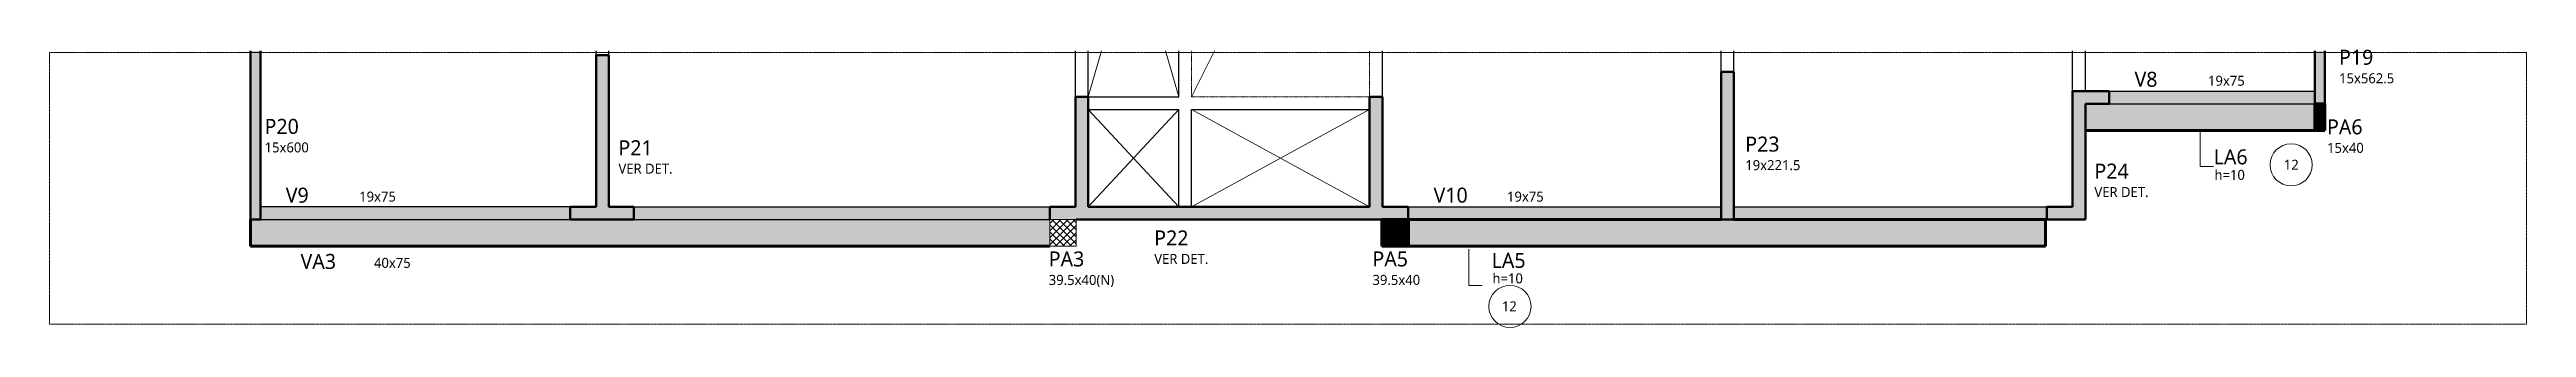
# Model space of a CAD drawing. Header units: centimetres. Extents: x -1981 to 73905, y -3196 to 88043.
# Drawn here: x 24260 to 27970, y -1078 to -661 of the extents above; entities that cross this region are included whole.
import ezdxf

# ---------------------------------------------------------------- set-up
doc = ezdxf.new("R2010")
doc.units = ezdxf.units.CM
doc.linetypes.add('Hidden', pattern=[0.714375, 0.47625, -0.238125])
doc.linetypes.add('Projeção', pattern=[0.396875, 0.238125, -0.15875])
doc.layers.add('A-DETL', color=7, linetype='Continuous', lineweight=18, true_color=0x00a600)
for name, color, linetype, lineweight in [('A-DETL-GENF', 7, 'Continuous', 18), ('A-DETL-THIN', 7, 'Continuous', 25), ('A-FLOR', 7, 'Continuous', 25), ('A-FLOR-IDEN', 7, 'Continuous', 9), ('S-BEAM', 7, 'Continuous', 25), ('S-BEAM-IDEN', 7, 'Continuous', 9), ('S-COLS', 7, 'Continuous', 25), ('S-COLS-IDEN', 7, 'Continuous', 9), ('S-STRS-MBND', 7, 'Projeção', 18)]:
    doc.layers.add(name, color=color, linetype=linetype, lineweight=lineweight)
doc.styles.add('Gadugi', font='gadugi.ttf', dxfattribs={"height": 15})
doc.styles.add('Gadugi_2', font='gadugi.ttf', dxfattribs={"height": 0.2})
doc.styles.add('Gadugi_3', font='gadugi.ttf', dxfattribs={"height": 22.5})

msp = doc.modelspace()

# ---------------------------------------------------------------- texts
at = {"layer": 'A-FLOR-IDEN', "attachment_point": 1}
for s, insert, char_height, width, style in [('LA6', (27501.97, -810.69), 22.5, 63.7342, 'Gadugi_3'), ('h=10', (27503.14, -841.41), 15, 59.5253, 'Gadugi'), ('12', (27607.07, -826.19), 15, 27.6582, 'Gadugi'), ('h=10', (26421.68, -996.49), 15, 59.5253, 'Gadugi'), ('LA5', (26420.5, -965.78), 22.5, 63.7342, 'Gadugi_3'), ('12', (26435.84, -1038.36), 15, 27.6582, 'Gadugi')]:
    msp.add_mtext(s, dxfattribs=dict(at, insert=insert, char_height=char_height, width=width, style=style))
at = {"layer": 'S-BEAM-IDEN', "attachment_point": 1}
for s, insert, char_height, width, style in [('V8', (27383.53, -694.47), 22.5, 45.0949, 'Gadugi_3'), ('19x75', (27493.47, -700.38), 15, 67.3417, 'Gadugi'), ('V9', (24614.27, -868.04), 22.5, 45.0949, 'Gadugi_3'), ('19x75', (24724.22, -873.94), 15, 67.3417, 'Gadugi'), ('V10', (26333.53, -868.04), 22.5, 66.1392, 'Gadugi_3'), ('19x75', (26443.48, -873.94), 15, 67.3417, 'Gadugi'), ('VA3', (24636.5, -967.33), 22.5, 69.7468, 'Gadugi_3'), ('40x75', (24746.44, -973.23), 15, 67.3417, 'Gadugi')]:
    msp.add_mtext(s, dxfattribs=dict(at, insert=insert, char_height=char_height, width=width, style=style))
at = {"layer": 'S-COLS-IDEN', "attachment_point": 1}
for s, insert, char_height, width, style in [('P19', (27689.8, -661.43), 22.5, 63.7342, 'Gadugi_3'), ('15x562.5', (27689.8, -696.66), 15, 100.4114, 'Gadugi'), ('P20', (24582.64, -765.02), 22.5, 63.7342, 'Gadugi_3'), ('PA6', (27671.77, -765.72), 22.5, 67.3417, 'Gadugi_3'), ('15x600', (24582.64, -800.26), 15, 81.1709, 'Gadugi'), ('P21', (25112.64, -797.02), 22.5, 63.7342, 'Gadugi_3'), ('P23', (26800.4, -791.57), 22.5, 63.7342, 'Gadugi_3'), ('15x40', (27671.77, -800.95), 15, 67.3417, 'Gadugi'), ('19x221.5', (26800.4, -826.81), 15, 100.4114, 'Gadugi'), ('P24', (27323.4, -832.02), 22.5, 63.7342, 'Gadugi_3'), ('PA3', (25757.14, -963.56), 22.5, 67.3417, 'Gadugi_3'), ('P22', (25915.12, -932.15), 22.5, 63.7342, 'Gadugi_3'), ('PA5', (26242, -963.56), 22.5, 67.3417, 'Gadugi_3'), ('39.5x40(N)', (25757.14, -998.79), 15, 121.4557, 'Gadugi'), ('39.5x40', (26242, -998.79), 15, 86.5822, 'Gadugi')]:
    msp.add_mtext(s, dxfattribs=dict(at, insert=insert, char_height=char_height, width=width, style=style))

# ---------------------------------------------------------------- blocks, each defined once
blk = doc.blocks.new('PED_TAG_PILAR_R04 - PILAR VER DET_-2523782-DM G 003 - DETALHE SUL PAV 12')
at = {"layer": 'S-COLS-IDEN', "insert": (0.115, -0.633), "char_height": 0.2, "width": 1.37089, "attachment_point": 1, "style": 'Gadugi_2'}
blk.add_mtext('VER DET.', dxfattribs=at)
blk = doc.blocks.new('PED_TAG_LAJE_R03 - TÍTULO_ESPESSURA_REBAIXO _LADO_-2582900-DM G 003 - DETALHE SUL PAV 12')
at = {"layer": 'A-FLOR-IDEN'}
blk.add_circle((1.073, 0), 0.421, dxfattribs=at)
blk = doc.blocks.new('PED_TAG_LAJE_R03 - TÍTULO_ESPESSURA_REBAIXO-2582888-DM G 003 - DETALHE SUL PAV 12')
at = {"layer": 'A-FLOR-IDEN'}
blk.add_circle((-0.108, -0.761), 0.421, dxfattribs=at)

# ---------------------------------------------------------------- hatches: boundary and pattern name
at = {"layer": 'A-DETL-GENF', "true_color": 0x0000ff}
h = msp.add_hatch(dxfattribs=at)
h.set_pattern_fill('FP_2', color=5, style=0, pattern_type=2)
h.set_pattern_definition([(45, (26320.136, 0), (-5.3033, 5.3033), []), (135, (26320.136, 0), (-5.3033, -5.3033), [])])
h.paths.add_polyline_path([(25798.27, -955.95), (25798.27, -915.95), (25758.77, -915.95), (25758.77, -955.95)], flags=0)
at = {"layer": 'A-FLOR', "true_color": 0xffffcc}
for points in [[(27345.53, -782.38), (27653.28, -782.38), (27653.28, -742.38), (27309.78, -742.38), (27309.78, -782.38)], [(26295.78, -955.95), (27250.28, -955.95), (27250.28, -915.95), (26295.78, -915.95)]]:
    msp.add_hatch(color=7, dxfattribs=at).paths.add_polyline_path(points, flags=0)
at = {"layer": 'S-BEAM', "true_color": 0xffffcc}
for points in [[(27653.28, -742.38), (27653.28, -723.38), (27345.53, -723.38), (27345.53, -742.38)], [(25758.77, -955.95), (25758.77, -915.95), (24561.28, -915.95), (24561.28, -955.95), (25758.54, -955.95)], [(25040.52, -915.95), (25040.52, -896.95), (24576.28, -896.95), (24576.28, -915.95)], [(25758.54, -915.95), (25758.54, -896.95), (25135.52, -896.95), (25135.52, -915.95)], [(26295.53, -915.95), (26764.28, -915.95), (26764.28, -896.95), (26295.53, -896.95)], [(27252.03, -915.95), (27252.03, -896.95), (26783.28, -896.95), (26783.28, -915.95)]]:
    msp.add_hatch(color=7, dxfattribs=at).paths.add_polyline_path(points, flags=0)
at = {"layer": 'S-COLS', "true_color": 0x808080}
for points in [[(24576.28, -915.95), (24576.28, -663.28), (24561.28, -663.28), (24561.28, -915.95)], [(27668.28, -742.38), (27668.28, -663.28), (27653.28, -663.28), (27653.28, -742.38)], [(25040.52, -915.95), (25135.52, -915.95), (25135.52, -896.95), (25098.27, -896.95), (25098.27, -669.38), (25079.27, -669.38), (25079.27, -896.95), (25040.52, -896.95)], [(26783.28, -915.95), (26783.28, -694.48), (26764.28, -694.48), (26764.28, -915.95)], [(25758.77, -915.95), (26295.53, -915.95), (26295.53, -896.95), (26256.79, -896.95), (26256.79, -731.83), (26237.79, -731.83), (26237.79, -896.95), (25816.27, -896.95), (25816.27, -731.83), (25797.27, -731.83), (25797.27, -896.95), (25758.54, -896.95), (25758.54, -915.95)], [(27309.78, -915.95), (27309.78, -742.38), (27345.53, -742.38), (27345.53, -723.38), (27290.78, -723.38), (27290.78, -896.95), (27252.03, -896.95), (27252.03, -915.95)], [(27668.28, -782.38), (27668.28, -742.38), (27653.28, -742.38), (27653.28, -782.38)], [(26295.78, -955.95), (26295.78, -915.95), (26256.28, -915.95), (26256.28, -955.95)]]:
    msp.add_hatch(color=8, dxfattribs=at).paths.add_polyline_path(points, flags=0)

# ---------------------------------------------------------------- linework, layer by layer
at = {"layer": 'A-DETL', "color": 7, "linetype": 'Hidden'}
for p, q in [((24260.49, -665.44), (24260.49, -1072.44)), ((27970.49, -665.44), (24260.49, -665.44)), ((27970.49, -1072.44), (27970.49, -665.44)), ((24260.49, -1072.44), (27970.49, -1072.44))]:
    msp.add_line(p, q, dxfattribs=at)
at = {"layer": 'A-DETL', "color": 7}
for p, q in [((25836.21, -663.28), (25816.27, -731.83)), ((25951.79, -731.83), (25931.86, -663.28)), ((25970.79, -731.83), (26005.27, -663.28)), ((25951.79, -750.83), (25816.27, -896.95)), ((25816.27, -750.83), (25951.79, -896.95)), ((25970.79, -750.83), (26237.79, -896.95)), ((26237.79, -750.83), (25970.79, -896.95)), ((27481.53, -782.38), (27481.53, -836.38)), ((27481.53, -836.38), (27501.53, -836.38)), ((25798.27, -915.95), (25758.77, -915.95)), ((25758.77, -915.95), (25758.77, -955.95)), ((25798.27, -955.95), (25798.27, -915.95)), ((25758.77, -955.95), (25798.27, -955.95)), ((26386.57, -960.42), (26386.57, -1014.42)), ((26386.57, -1014.42), (26406.57, -1014.42))]:
    msp.add_line(p, q, dxfattribs=at)
at = {"layer": 'A-DETL-THIN', "color": 190, "lineweight": 70, "true_color": 0x8000ff}
for p, q in [((26295.78, -915.95), (26764.28, -915.95)), ((26783.28, -915.95), (27252.03, -915.95))]:
    msp.add_line(p, q, dxfattribs=at)
at = {"layer": 'A-FLOR', "color": 190, "lineweight": 70, "true_color": 0x8000ff}
for p, q in [((27653.28, -742.38), (27653.28, -782.38)), ((27653.28, -782.38), (27309.78, -782.38)), ((27250.28, -915.95), (27250.28, -955.95)), ((27250.28, -955.95), (26295.78, -955.95))]:
    msp.add_line(p, q, dxfattribs=at)
at = {"layer": 'S-BEAM'}
for p, q in [((25079.27, -669.38), (25079.27, -663.28)), ((25098.27, -669.38), (25098.27, -663.28)), ((25797.27, -731.83), (25797.27, -663.28)), ((25816.27, -731.83), (25816.27, -663.28)), ((25951.79, -731.83), (25951.79, -663.28)), ((26256.79, -731.83), (26256.79, -663.28)), ((26764.28, -694.48), (26764.28, -663.28)), ((26783.28, -694.48), (26783.28, -663.28)), ((27290.78, -723.38), (27290.78, -663.28)), ((27309.78, -723.38), (27309.78, -663.28)), ((25816.27, -731.83), (25951.79, -731.83)), ((27345.53, -723.38), (27653.28, -723.38)), ((25816.27, -750.83), (25951.79, -750.83)), ((25951.79, -896.95), (25951.79, -750.83)), ((25970.79, -896.95), (25970.79, -750.83)), ((25970.79, -750.83), (26237.79, -750.83)), ((27345.53, -742.38), (27653.28, -742.38)), ((25040.52, -896.95), (24576.28, -896.95)), ((24576.28, -915.95), (25040.52, -915.95)), ((25135.52, -896.95), (25758.54, -896.95)), ((25135.52, -915.95), (25758.54, -915.95)), ((26295.53, -896.95), (26764.28, -896.95)), ((26764.28, -915.95), (26295.78, -915.95)), ((26783.28, -896.95), (27252.03, -896.95)), ((26783.28, -915.95), (27252.03, -915.95))]:
    msp.add_line(p, q, dxfattribs=at)
at = {"layer": 'S-BEAM', "color": 190, "lineweight": 70, "true_color": 0x8000ff}
for p, q in [((24561.28, -915.95), (24561.28, -955.95)), ((24561.28, -955.95), (25758.77, -955.95))]:
    msp.add_line(p, q, dxfattribs=at)
at = {"layer": 'S-COLS', "lineweight": 50}
for p, q in [((24561.28, -915.95), (24561.28, -663.28)), ((24576.28, -663.28), (24576.28, -915.95)), ((27653.28, -742.38), (27653.28, -663.28)), ((27668.28, -663.28), (27668.28, -742.38)), ((25079.27, -896.95), (25079.27, -669.38)), ((25079.27, -669.38), (25098.27, -669.38)), ((25098.27, -669.38), (25098.27, -896.95)), ((26764.28, -915.95), (26764.28, -694.48)), ((26764.28, -694.48), (26783.28, -694.48)), ((26783.28, -694.48), (26783.28, -915.95)), ((25797.27, -896.95), (25797.27, -731.83)), ((25797.27, -731.83), (25816.27, -731.83)), ((25816.27, -731.83), (25816.27, -896.95)), ((26237.79, -896.95), (26237.79, -731.83)), ((26237.79, -731.83), (26256.79, -731.83)), ((26256.79, -731.83), (26256.79, -896.95)), ((27290.78, -896.95), (27290.78, -723.38)), ((27290.78, -723.38), (27345.53, -723.38)), ((27345.53, -723.38), (27345.53, -742.38)), ((27345.53, -742.38), (27309.78, -742.38)), ((27309.78, -742.38), (27309.78, -915.95)), ((27668.28, -742.38), (27653.28, -742.38)), ((24576.28, -915.95), (24561.28, -915.95)), ((25040.52, -915.95), (25040.52, -896.95)), ((25040.52, -896.95), (25079.27, -896.95)), ((25135.52, -915.95), (25040.52, -915.95)), ((25098.27, -896.95), (25135.52, -896.95)), ((25135.52, -896.95), (25135.52, -915.95)), ((25758.54, -915.95), (25758.54, -896.95)), ((25758.54, -896.95), (25797.27, -896.95)), ((25758.77, -915.95), (25758.54, -915.95)), ((26295.53, -915.95), (25798.27, -915.95)), ((25816.27, -896.95), (26237.79, -896.95)), ((26256.79, -896.95), (26295.53, -896.95)), ((26295.53, -896.95), (26295.53, -915.95)), ((26783.28, -915.95), (26764.28, -915.95)), ((27252.03, -915.95), (27252.03, -896.95)), ((27252.03, -896.95), (27290.78, -896.95)), ((27309.78, -915.95), (27252.03, -915.95))]:
    msp.add_line(p, q, dxfattribs=at)
at = {"layer": 'S-COLS', "color": 190, "lineweight": 70, "true_color": 0x8000ff}
for p, q in [((27653.28, -782.38), (27653.28, -742.38)), ((27653.28, -742.38), (27668.28, -742.38)), ((27668.28, -742.38), (27668.28, -782.38)), ((27668.28, -782.38), (27653.28, -782.38)), ((26256.28, -955.95), (26256.28, -915.95)), ((26256.28, -915.95), (26295.78, -915.95)), ((26295.78, -915.95), (26295.78, -955.95)), ((26295.78, -955.95), (26256.28, -955.95))]:
    msp.add_line(p, q, dxfattribs=at)
at = {"layer": 'S-STRS-MBND'}
for p, q in [((25970.79, -663.28), (25970.79, -731.83)), ((26237.79, -731.83), (26237.79, -663.28)), ((25970.79, -731.83), (26237.79, -731.83))]:
    msp.add_line(p, q, dxfattribs=at)

# ---------------------------------------------------------------- block references
at = {"layer": 'A-FLOR-IDEN', "xscale": 74.99999999999996, "yscale": 74.99999999999996, "zscale": 74.99999999999996}
for name, p in [('PED_TAG_LAJE_R03 - TÍTULO_ESPESSURA_REBAIXO _LADO_-2582900-DM G 003 - DETALHE SUL PAV 12', (27537.53, -833.84)), ('PED_TAG_LAJE_R03 - TÍTULO_ESPESSURA_REBAIXO-2582888-DM G 003 - DETALHE SUL PAV 12', (26456.07, -988.93))]:
    msp.add_blockref(name, p, dxfattribs=at)
at = {"layer": 'S-COLS-IDEN', "xscale": 74.99999999999996, "yscale": 74.99999999999996, "zscale": 74.99999999999996}
for p in [(25104.02, -784.67), (27314.78, -819.66), (25906.51, -919.79)]:
    msp.add_blockref('PED_TAG_PILAR_R04 - PILAR VER DET_-2523782-DM G 003 - DETALHE SUL PAV 12', p, dxfattribs=at)

msp.set_redraw_order([(e.dxf.handle, doc.entitydb.next_handle()) for e in msp.query("TEXT MTEXT ATTDEF DIMENSION ARC_DIMENSION")])  # texts and dimensions are drawn at this point

doc.saveas('drawing.dxf')
